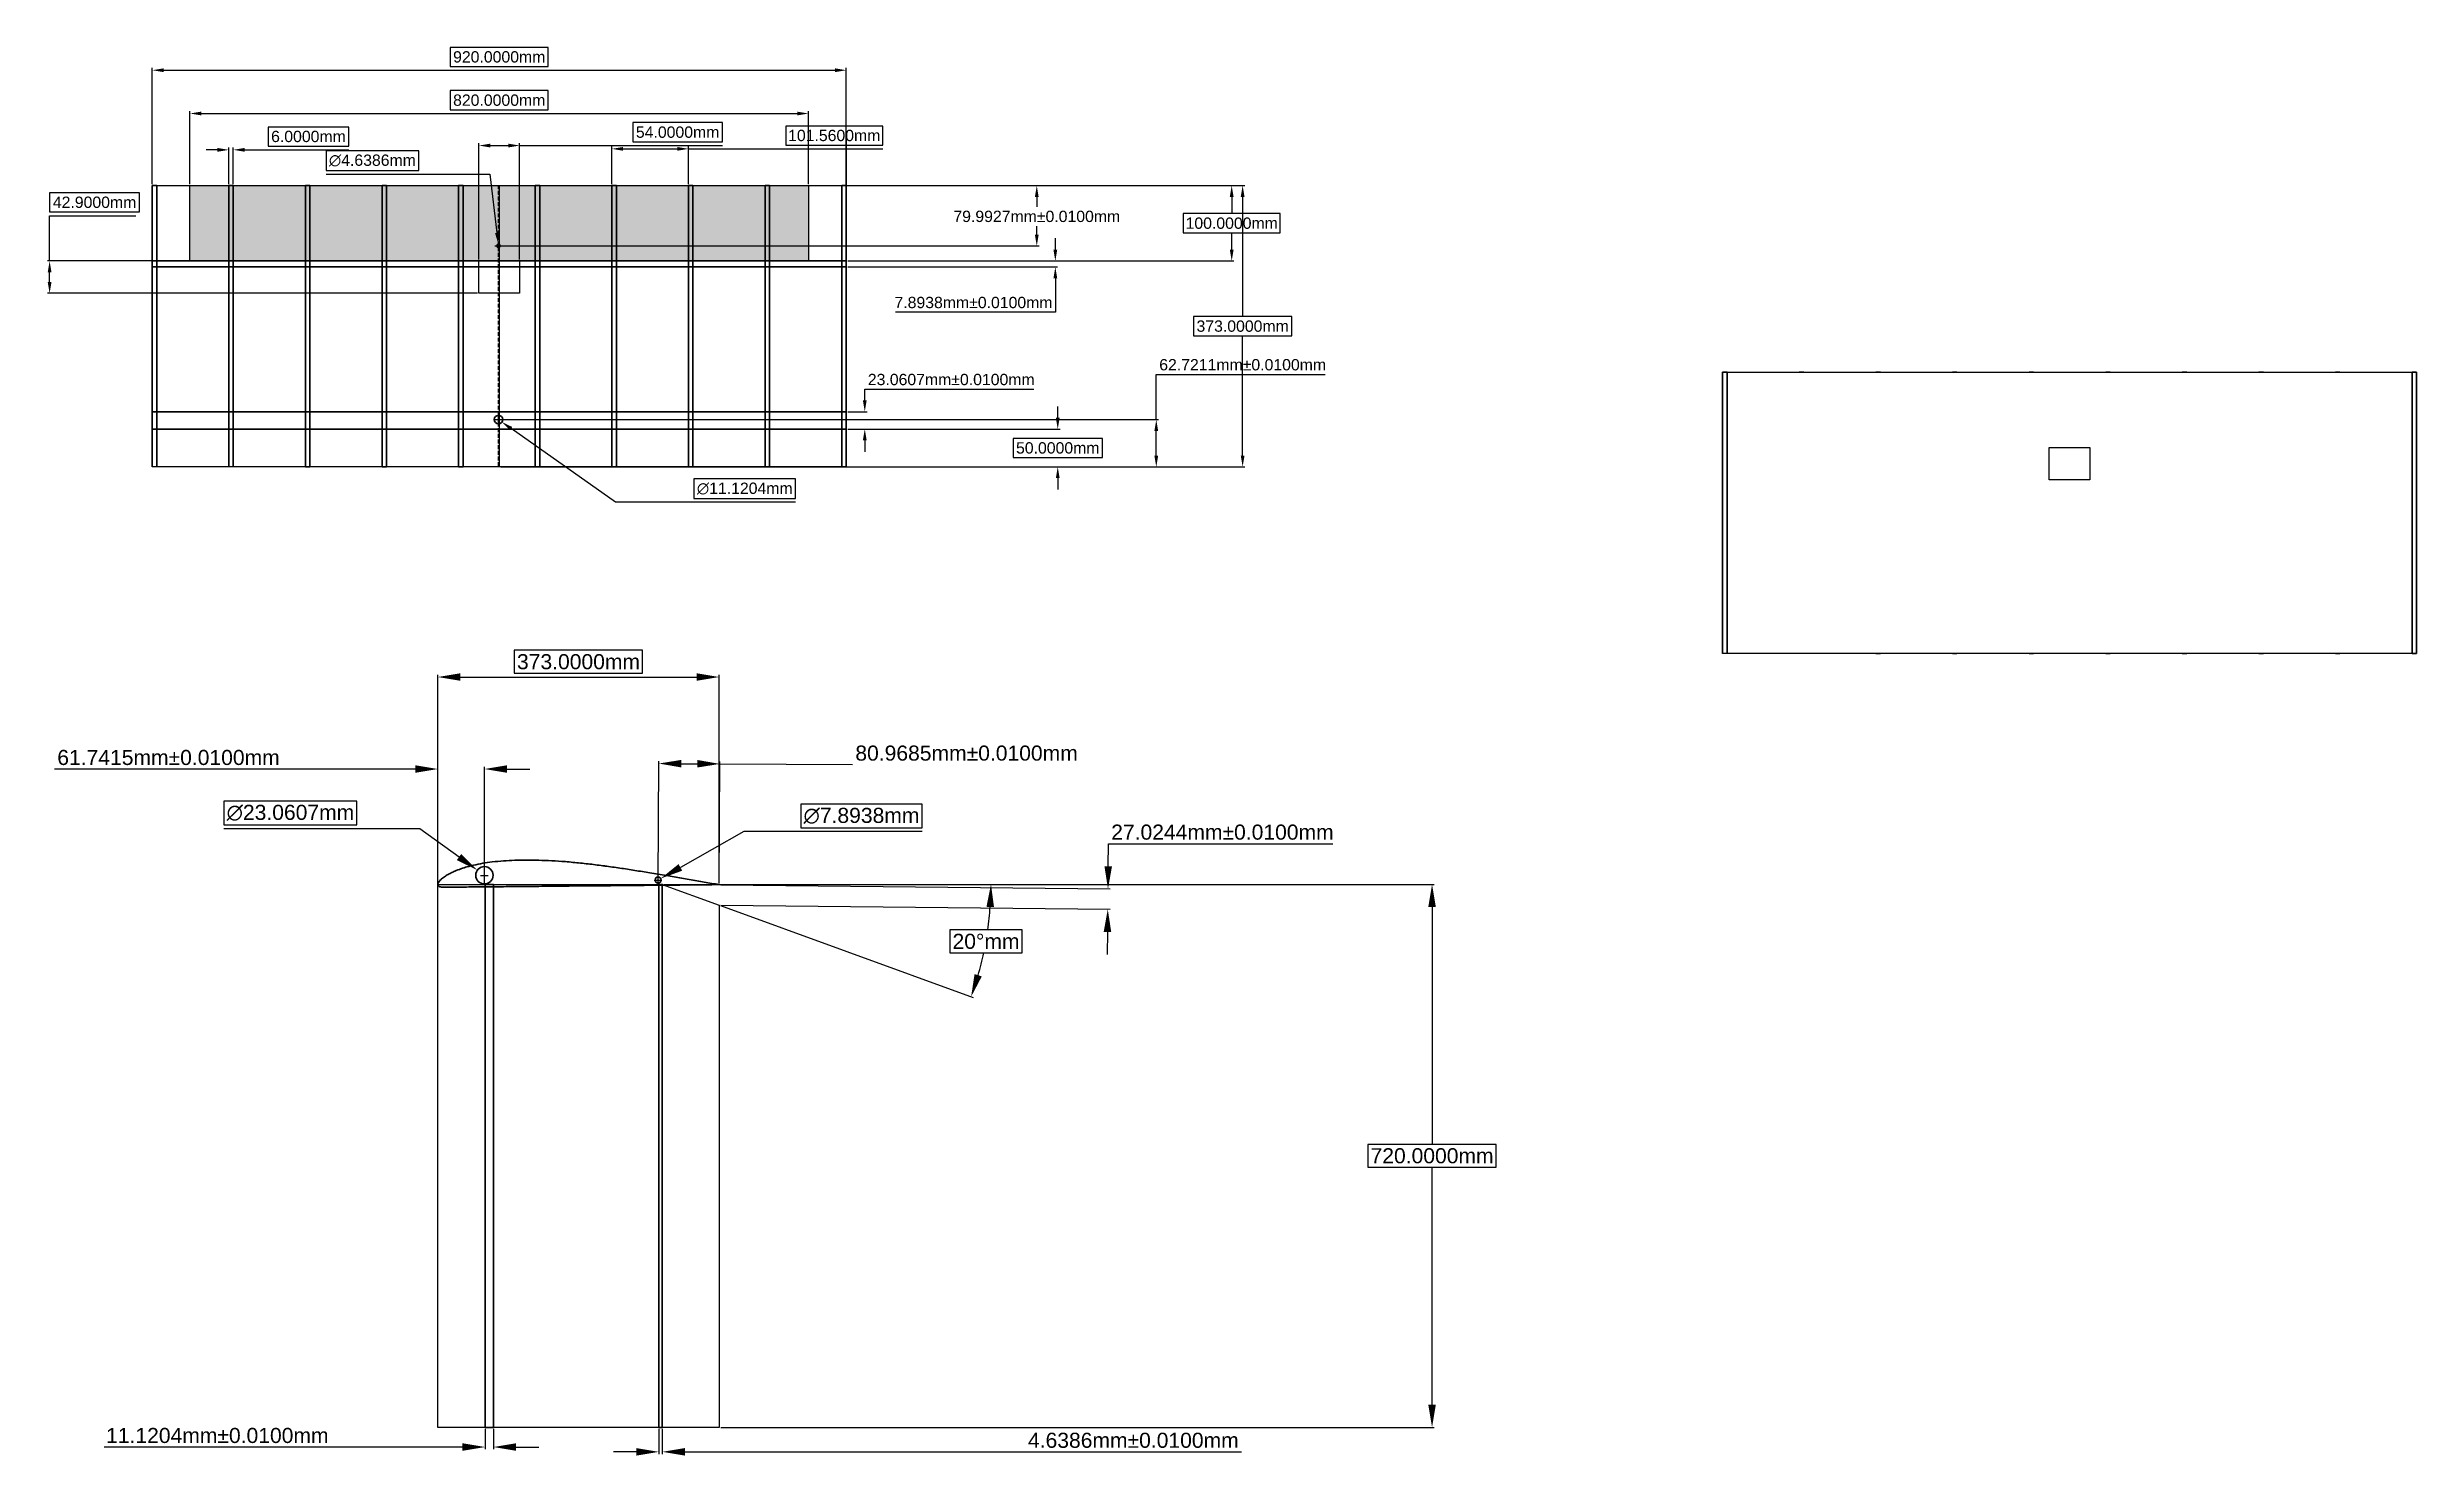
# Model space of a CAD drawing. Header units: millimetres. Extents: x 55 to 3196, y 46 to 1913.
import ezdxf

# ---------------------------------------------------------------- set-up
doc = ezdxf.new("R2010")
doc.units = ezdxf.units.MM
doc.header["$MEASUREMENT"] = 0
doc.linetypes.add('CENTER2', pattern=[1.125, 0.75, -0.125, 0.125, -0.125])
doc.linetypes.add('DASHED', pattern=[0.75, 0.5, -0.25])
for name, color, linetype in [('CENTER_MARK', 170, 'Continuous'), ('CENTERLINE', 90, 'Continuous'), ('ELERON', 140, 'Continuous'), ('NERVURA_STABILIZATOR1', 120, 'Continuous'), ('SERVOMOTOR', 210, 'Continuous'), ('STABILIZATOR_CONTUR', 230, 'Continuous'), ('STABILIZATOR_LINIE_DE_CURBURA', 204, 'DASHED')]:
    doc.layers.add(name, color=color, linetype=linetype)
for name, color, linetype, lineweight in [('COTE', 114, 'Continuous', 35), ('LONJEROANE', 50, 'Continuous', 35), ('NERVURI', 30, 'Continuous', 35)]:
    doc.layers.add(name, color=color, linetype=linetype, lineweight=lineweight)
doc.styles.get("Standard").update_dxf_attribs({"font": 'arial.ttf'})
doc.dimstyles.new('AERO_DIM', dxfattribs={"dimtxt": 40, "dimasz": 30, "dimexe": 3, "dimexo": 2, "dimgap": -5, "dimtad": 1, "dimtih": 1, "dimtoh": 1, "dimdec": 4, "dimzin": 0, "dimdsep": 46, "dimtxsty": 'Standard', "dimcen": 5, "dimadec": 0, "dimazin": 0, "dimtfac": 1, "dimtdec": 4, "dimtofl": 0, "dimtmove": 0, "dimatfit": 3, "dimfxl": 1, "dimtolj": 1, "dimtzin": 0, "dimarcsym": 0})
doc.dimstyles.new('AERO_DIM_TOL', dxfattribs={"dimtxt": 40, "dimasz": 30, "dimexe": 3, "dimexo": 2, "dimgap": 5, "dimtad": 1, "dimtih": 1, "dimtoh": 1, "dimdec": 4, "dimzin": 0, "dimdsep": 46, "dimtxsty": 'Standard', "dimcen": 5, "dimadec": 0, "dimazin": 0, "dimtol": 1, "dimtp": 0.01, "dimtm": 0.01, "dimtfac": 1, "dimtdec": 4, "dimtofl": 0, "dimtmove": 0, "dimatfit": 3, "dimfxl": 1, "dimtolj": 1, "dimtzin": 0, "dimarcsym": 0})

msp = doc.modelspace()

# ---------------------------------------------------------------- blocks, each defined once
blk = doc.blocks.new('STABILIZATOR_UAV_3D')
at = {"layer": 'NERVURI', "ltscale": 10}
for p, q in [((-1183.7, 719.3), (-1183.7, 346.3)), ((-1177.7, 346.3), (-1177.7, 719.3)), ((-269.7, 719.3), (-269.7, 346.3)), ((-263.7, 346.3), (-263.7, 719.3))]:
    blk.add_line(p, q, dxfattribs=at)
at = {"layer": 'NERVURI'}
for p, q in [((-1177.7, 719.3), (-1183.7, 719.3)), ((-1076.2, 719.3), (-1082.2, 719.3)), ((-974.6, 719.3), (-980.6, 719.3)), ((-873.1, 719.3), (-879.1, 719.3)), ((-771.5, 719.3), (-777.5, 719.3)), ((-669.9, 719.3), (-675.9, 719.3)), ((-568.4, 719.3), (-574.4, 719.3)), ((-466.8, 719.3), (-472.8, 719.3)), ((-365.3, 719.3), (-371.3, 719.3)), ((-263.7, 719.3), (-269.7, 719.3)), ((-980.6, 346.3), (-974.6, 346.3)), ((-879.1, 346.3), (-873.1, 346.3)), ((-777.5, 346.3), (-771.5, 346.3)), ((-675.9, 346.3), (-669.9, 346.3)), ((-574.4, 346.3), (-568.4, 346.3)), ((-472.8, 346.3), (-466.8, 346.3)), ((-371.3, 346.3), (-365.3, 346.3)), ((-269.7, 346.3), (-263.7, 346.3))]:
    blk.add_line(p, q, dxfattribs=at)
at = {"layer": 'SERVOMOTOR'}
for p, q in [((-750.7, 576.4), (-750.7, 619.3)), ((-750.7, 619.3), (-723.7, 619.3)), ((-723.7, 619.3), (-696.7, 619.3)), ((-696.7, 619.3), (-696.7, 576.4)), ((-696.7, 576.4), (-750.7, 576.4))]:
    blk.add_line(p, q, dxfattribs=at)
at = {"layer": 'STABILIZATOR_CONTUR'}
for p, q in [((-1183.7, 719.3), (-263.7, 719.3)), ((-1183.7, 346.3), (-1183.7, 719.3)), ((-263.7, 719.3), (-263.7, 346.3)), ((-263.7, 346.3), (-1183.7, 346.3))]:
    blk.add_line(p, q, dxfattribs=at)
blk = doc.blocks.new('*U7')
at = {"layer": 'CENTER_MARK', "color": 0, "linetype": 'CENTER2', "transparency": 16777216}
for p, q in [((-2.4393, 0), (-0.46386, 0)), ((0, 0.46386), (0, 2.4393)), ((0.46386, 0), (2.4393, 0)), ((0, -2.4393), (0, -0.46386))]:
    blk.add_line(p, q, dxfattribs=at)
at = {"layer": 'CENTER_MARK', "color": 0, "linetype": 'Continuous', "transparency": 16777216}
for p, q in [((-0.23193, 0), (0.23193, 0)), ((0, -0.23193), (0, 0.23193))]:
    blk.add_line(p, q, dxfattribs=at)
blk = doc.blocks.new('*U8')
at = {"layer": 'CENTERLINE', "color": 0, "linetype": 'CENTER2', "transparency": 16777216}
blk.add_line((0, 186.62), (0, -186.62), dxfattribs=at)
blk = doc.blocks.new('*D10')
at = {"layer": 'COTE', "color": 0, "lineweight": -2, "transparency": 16777216}
for p, q in [((1115.9, 1730.1), (1642.4, 1730.1)), ((1115.9, 1357.1), (1642.4, 1357.1))]:
    blk.add_line(p, q, dxfattribs=at)
at = {"layer": 'COTE', "color": 0, "lineweight": -3, "transparency": 16777216}
for p, q in [((1639.4, 1715.1), (1639.4, 1556.3)), ((1704.5, 1556.3), (1574.4, 1556.3)), ((1574.4, 1556.3), (1574.4, 1530.9)), ((1704.5, 1530.9), (1704.5, 1556.3)), ((1574.4, 1530.9), (1704.5, 1530.9)), ((1639.4, 1372.1), (1639.4, 1530.9))]:
    blk.add_line(p, q, dxfattribs=at)
at = {"layer": 'COTE', "color": 0, "transparency": 16777216}
for points in [[(1636.9, 1715.1), (1641.9, 1715.1), (1639.4, 1730.1)], [(1636.9, 1372.1), (1641.9, 1372.1), (1639.4, 1357.1)]]:
    blk.add_solid(points, dxfattribs=at)
at = {"layer": 'Defpoints', "color": 0, "transparency": 16777216}
for p in [(1113.9, 1730.1), (1639.4, 1730.1), (1113.9, 1357.1)]:
    blk.add_point(p, dxfattribs=at)
at = {"layer": 'COTE', "color": 0, "transparency": 16777216, "insert": (1639.4, 1543.6), "char_height": 15, "attachment_point": 5}
blk.add_mtext('\\A1;373.0000mm', dxfattribs=at)
blk = doc.blocks.new('*D24')
at = {"layer": 'COTE', "color": 0, "lineweight": -2, "transparency": 16777216}
for p, q in [((193.9, 1732.1), (193.9, 1886)), ((1113.9, 1732.1), (1113.9, 1886))]:
    blk.add_line(p, q, dxfattribs=at)
at = {"layer": 'COTE', "color": 0, "lineweight": -3, "transparency": 16777216}
for p, q in [((718.9, 1913.3), (588.8, 1913.3)), ((588.8, 1913.3), (588.8, 1888)), ((588.8, 1888), (718.9, 1888)), ((718.9, 1888), (718.9, 1913.3)), ((208.9, 1883), (1098.9, 1883))]:
    blk.add_line(p, q, dxfattribs=at)
at = {"layer": 'COTE', "color": 0, "transparency": 16777216}
for points in [[(208.9, 1885.5), (208.9, 1880.5), (193.9, 1883)], [(1098.9, 1885.5), (1098.9, 1880.5), (1113.9, 1883)]]:
    blk.add_solid(points, dxfattribs=at)
at = {"layer": 'Defpoints', "color": 0, "transparency": 16777216}
for p in [(1113.9, 1883), (193.9, 1730.1), (1113.9, 1730.1)]:
    blk.add_point(p, dxfattribs=at)
at = {"layer": 'COTE', "color": 0, "transparency": 16777216, "insert": (653.9, 1900.6), "char_height": 15, "attachment_point": 5}
blk.add_mtext('\\A1;920.0000mm', dxfattribs=at)
blk = doc.blocks.new('*D11')
at = {"layer": 'COTE', "color": 0, "lineweight": -3, "transparency": 16777216}
for p, q in [((718.9, 1855.9), (588.8, 1855.9)), ((588.8, 1855.9), (588.8, 1830.6)), ((718.9, 1830.6), (718.9, 1855.9)), ((258.9, 1825.6), (1048.9, 1825.6)), ((588.8, 1830.6), (718.9, 1830.6))]:
    blk.add_line(p, q, dxfattribs=at)
at = {"layer": 'COTE', "color": 0, "lineweight": -2, "transparency": 16777216}
for p, q in [((243.9, 1732.1), (243.9, 1828.6)), ((1063.9, 1732.1), (1063.9, 1828.6))]:
    blk.add_line(p, q, dxfattribs=at)
at = {"layer": 'COTE', "color": 0, "transparency": 16777216}
for points in [[(258.9, 1828.1), (258.9, 1823.1), (243.9, 1825.6)], [(1048.9, 1828.1), (1048.9, 1823.1), (1063.9, 1825.6)]]:
    blk.add_solid(points, dxfattribs=at)
at = {"layer": 'Defpoints', "color": 0, "transparency": 16777216}
for p in [(1063.9, 1825.6), (243.9, 1730.1), (1063.9, 1730.1)]:
    blk.add_point(p, dxfattribs=at)
at = {"layer": 'COTE', "color": 0, "transparency": 16777216, "insert": (653.9, 1843.2), "char_height": 15, "attachment_point": 5}
blk.add_mtext('\\A1;820.0000mm', dxfattribs=at)
blk = doc.blocks.new('*D12')
at = {"layer": 'COTE', "color": 0, "lineweight": -3, "transparency": 16777216}
for p, q in [((454.4, 1807.7), (347.6, 1807.7)), ((347.6, 1807.7), (347.6, 1782.4)), ((454.4, 1782.4), (454.4, 1807.7)), ((280.4, 1777.4), (265.4, 1777.4)), ((316.4, 1777.4), (454.4, 1777.4)), ((347.6, 1782.4), (454.4, 1782.4))]:
    blk.add_line(p, q, dxfattribs=at)
at = {"layer": 'COTE', "color": 0, "lineweight": -2, "transparency": 16777216}
for p, q in [((295.4, 1732.1), (295.4, 1780.4)), ((301.4, 1732.1), (301.4, 1780.4))]:
    blk.add_line(p, q, dxfattribs=at)
at = {"layer": 'COTE', "color": 0, "transparency": 16777216}
for points in [[(280.4, 1779.9), (280.4, 1774.9), (295.4, 1777.4)], [(316.4, 1779.9), (316.4, 1774.9), (301.4, 1777.4)]]:
    blk.add_solid(points, dxfattribs=at)
at = {"layer": 'Defpoints', "color": 0, "transparency": 16777216}
for p in [(301.4, 1777.4), (295.4, 1730.1), (301.4, 1730.1)]:
    blk.add_point(p, dxfattribs=at)
at = {"layer": 'COTE', "color": 0, "transparency": 16777216, "insert": (401, 1795.1), "char_height": 15, "attachment_point": 5}
blk.add_mtext('\\A1;6.0000mm', dxfattribs=at)
blk = doc.blocks.new('*D13')
at = {"layer": 'COTE', "color": 0, "lineweight": -3, "transparency": 16777216}
for p, q in [((1162.4, 1809), (1033.7, 1809)), ((1033.7, 1809), (1033.7, 1783.7)), ((1162.4, 1783.7), (1162.4, 1809)), ((818.2, 1778.7), (889.8, 1778.7)), ((904.8, 1778.7), (1162.4, 1778.7)), ((1033.7, 1783.7), (1162.4, 1783.7))]:
    blk.add_line(p, q, dxfattribs=at)
at = {"layer": 'COTE', "color": 0, "lineweight": -2, "transparency": 16777216}
for p, q in [((803.2, 1732.1), (803.2, 1781.7)), ((904.8, 1732.1), (904.8, 1781.7))]:
    blk.add_line(p, q, dxfattribs=at)
at = {"layer": 'COTE', "color": 0, "transparency": 16777216}
for points in [[(818.2, 1781.2), (818.2, 1776.2), (803.2, 1778.7)], [(889.8, 1781.2), (889.8, 1776.2), (904.8, 1778.7)]]:
    blk.add_solid(points, dxfattribs=at)
at = {"layer": 'Defpoints', "color": 0, "transparency": 16777216}
for p in [(904.8, 1778.7), (803.2, 1730.1), (904.8, 1730.1)]:
    blk.add_point(p, dxfattribs=at)
at = {"layer": 'COTE', "color": 0, "transparency": 16777216, "insert": (1098, 1796.4), "char_height": 15, "attachment_point": 5}
blk.add_mtext('\\A1;101.5600mm', dxfattribs=at)
blk = doc.blocks.new('*D14')
at = {"layer": 'COTE', "color": 0, "lineweight": -2, "transparency": 16777216}
for p, q in [((1115.9, 1730.1), (1627.9, 1730.1)), ((1624.9, 1715.1), (1624.9, 1692.8)), ((1689.2, 1692.8), (1560.5, 1692.8)), ((1560.5, 1692.8), (1560.5, 1667.5)), ((1560.5, 1667.5), (1689.2, 1667.5)), ((1624.9, 1645.1), (1624.9, 1667.5)), ((1689.2, 1667.5), (1689.2, 1692.8)), ((1115.9, 1630.1), (1627.9, 1630.1))]:
    blk.add_line(p, q, dxfattribs=at)
at = {"layer": 'COTE', "color": 0, "transparency": 16777216}
for points in [[(1622.4, 1715.1), (1627.4, 1715.1), (1624.9, 1730.1)], [(1622.4, 1645.1), (1627.4, 1645.1), (1624.9, 1630.1)]]:
    blk.add_solid(points, dxfattribs=at)
at = {"layer": 'Defpoints', "color": 0, "transparency": 16777216}
for p in [(1113.9, 1730.1), (1113.9, 1630.1), (1624.9, 1630.1)]:
    blk.add_point(p, dxfattribs=at)
at = {"layer": 'COTE', "color": 0, "transparency": 16777216, "insert": (1624.9, 1680.1), "char_height": 15, "attachment_point": 5}
blk.add_mtext('\\A1;100.0000mm', dxfattribs=at)
blk = doc.blocks.new('*D15')
at = {"layer": 'COTE', "color": 0, "lineweight": -2, "transparency": 16777216}
for p, q in [((1394.3, 1422.1), (1394.3, 1437.1)), ((1115.9, 1407.1), (1397.3, 1407.1)), ((1453.5, 1394.8), (1335.1, 1394.8)), ((1335.1, 1394.8), (1335.1, 1369.5)), ((1453.5, 1369.5), (1453.5, 1394.8)), ((1115.9, 1357.1), (1397.3, 1357.1)), ((1335.1, 1369.5), (1453.5, 1369.5)), ((1394.3, 1342.1), (1394.3, 1327.1))]:
    blk.add_line(p, q, dxfattribs=at)
at = {"layer": 'COTE', "color": 0, "transparency": 16777216}
for points in [[(1391.8, 1422.1), (1396.8, 1422.1), (1394.3, 1407.1)], [(1391.8, 1342.1), (1396.8, 1342.1), (1394.3, 1357.1)]]:
    blk.add_solid(points, dxfattribs=at)
at = {"layer": 'Defpoints', "color": 0, "transparency": 16777216}
for p in [(1113.9, 1407.1), (1394.3, 1407.1), (1113.9, 1357.1)]:
    blk.add_point(p, dxfattribs=at)
at = {"layer": 'COTE', "color": 0, "transparency": 16777216, "insert": (1394.3, 1382.1), "char_height": 15, "attachment_point": 5}
blk.add_mtext('\\A1;50.0000mm', dxfattribs=at)
blk = doc.blocks.new('*D16')
at = {"layer": 'COTE', "color": 0, "lineweight": -2, "transparency": 16777216}
for p, q in [((1391.1, 1645.1), (1391.1, 1660.1)), ((1115.9, 1630.1), (1394.1, 1630.1)), ((1115.9, 1622.2), (1394.1, 1622.2)), ((1391.1, 1607.2), (1391.1, 1562.2)), ((1391.1, 1562.2), (1179, 1562.2))]:
    blk.add_line(p, q, dxfattribs=at)
at = {"layer": 'COTE', "color": 0, "transparency": 16777216}
for points in [[(1388.6, 1645.1), (1393.6, 1645.1), (1391.1, 1630.1)], [(1388.6, 1607.2), (1393.6, 1607.2), (1391.1, 1622.2)]]:
    blk.add_solid(points, dxfattribs=at)
at = {"layer": 'Defpoints', "color": 0, "transparency": 16777216}
for p in [(1113.9, 1630.1), (1113.9, 1622.2), (1391.1, 1630.1)]:
    blk.add_point(p, dxfattribs=at)
at = {"layer": 'COTE', "color": 0, "transparency": 16777216, "insert": (1282.6, 1574.9), "char_height": 15, "attachment_point": 5}
blk.add_mtext('\\A1;7.8938mm±0.0100mm', dxfattribs=at)
blk = doc.blocks.new('*D17')
at = {"layer": 'COTE', "color": 0, "lineweight": -2, "transparency": 16777216}
for p, q in [((1138.5, 1445.2), (1138.5, 1460.2)), ((1138.5, 1460.2), (1362.7, 1460.2)), ((1115.9, 1430.2), (1141.5, 1430.2)), ((1115.9, 1407.1), (1141.5, 1407.1)), ((1138.5, 1392.1), (1138.5, 1377.1))]:
    blk.add_line(p, q, dxfattribs=at)
at = {"layer": 'COTE', "color": 0, "transparency": 16777216}
for points in [[(1136, 1445.2), (1141, 1445.2), (1138.5, 1430.2)], [(1136, 1392.1), (1141, 1392.1), (1138.5, 1407.1)]]:
    blk.add_solid(points, dxfattribs=at)
at = {"layer": 'Defpoints', "color": 0, "transparency": 16777216}
for p in [(1113.9, 1430.2), (1138.5, 1430.2), (1113.9, 1407.1)]:
    blk.add_point(p, dxfattribs=at)
at = {"layer": 'COTE', "color": 0, "transparency": 16777216, "insert": (1253.1, 1472.8), "char_height": 15, "attachment_point": 5}
blk.add_mtext('\\A1;23.0607mm±0.0100mm', dxfattribs=at)
blk = doc.blocks.new('*U9')
at = {"layer": 'CENTER_MARK', "color": 0, "linetype": 'CENTER2', "transparency": 16777216}
for p, q in [((-5.6802, 0), (-1.11204, 0)), ((0, 1.11204), (0, 5.6802)), ((1.11204, 0), (5.6802, 0)), ((0, -5.6802), (0, -1.11204))]:
    blk.add_line(p, q, dxfattribs=at)
at = {"layer": 'CENTER_MARK', "color": 0, "linetype": 'Continuous', "transparency": 16777216}
for p, q in [((-0.55602, 0), (0.55602, 0)), ((0, -0.55602), (0, 0.55602))]:
    blk.add_line(p, q, dxfattribs=at)
blk = doc.blocks.new('*D18')
at = {"layer": 'COTE', "color": 0, "lineweight": -2, "transparency": 16777216}
for p, q in [((647.9, 1419.7), (657.9, 1419.7)), ((652.9, 1414.7), (652.9, 1424.7)), ((808.1, 1310.1), (669.7, 1407.9)), ((1046.8, 1341.3), (912, 1341.3)), ((912, 1341.3), (912, 1315.1)), ((1046.8, 1315.1), (1046.8, 1341.3)), ((1046.8, 1310.1), (808.1, 1310.1)), ((912, 1315.1), (1046.8, 1315.1))]:
    blk.add_line(p, q, dxfattribs=at)
at = {"layer": 'COTE', "color": 0, "transparency": 16777216}
blk.add_solid([(671.2, 1409.9), (668.3, 1405.8), (657.5, 1416.5)], dxfattribs=at)
at = {"layer": 'Defpoints', "color": 0, "transparency": 16777216}
for p in [(648.4, 1422.9), (657.5, 1416.5)]:
    blk.add_point(p, dxfattribs=at)
at = {"layer": 'COTE', "color": 0, "transparency": 16777216, "insert": (979.4, 1328.2), "char_height": 15, "attachment_point": 5}
blk.add_mtext('\\A1;∅11.1204mm', dxfattribs=at)
blk = doc.blocks.new('*D19')
at = {"layer": 'COTE', "color": 0, "lineweight": -2, "transparency": 16777216}
for p, q in [((547.4, 1776.3), (424.3, 1776.3)), ((424.3, 1776.3), (424.3, 1750.1)), ((547.4, 1750.1), (547.4, 1776.3)), ((424.3, 1750.1), (547.4, 1750.1)), ((424.3, 1745.1), (641.6, 1745.1)), ((641.6, 1745.1), (650.9, 1667.3)), ((647.9, 1650.1), (657.9, 1650.1)), ((652.9, 1645.1), (652.9, 1655.1))]:
    blk.add_line(p, q, dxfattribs=at)
at = {"layer": 'COTE', "color": 0, "transparency": 16777216}
blk.add_solid([(653.4, 1667.6), (648.4, 1667), (652.7, 1652.4)], dxfattribs=at)
at = {"layer": 'Defpoints', "color": 0, "transparency": 16777216}
for p in [(652.7, 1652.4), (653.2, 1647.8)]:
    blk.add_point(p, dxfattribs=at)
at = {"layer": 'COTE', "color": 0, "transparency": 16777216, "insert": (485.8, 1763.2), "char_height": 15, "attachment_point": 5}
blk.add_mtext('\\A1;∅4.6386mm', dxfattribs=at)
blk = doc.blocks.new('*D20')
at = {"layer": 'COTE', "color": 0, "lineweight": -2, "transparency": 16777216}
for p, q in [((1524.9, 1419.7), (1524.9, 1479.7)), ((1524.9, 1479.7), (1748.9, 1479.7)), ((655.9, 1419.7), (1527.9, 1419.7)), ((1524.9, 1372), (1524.9, 1404.7)), ((655.9, 1357), (1527.9, 1357))]:
    blk.add_line(p, q, dxfattribs=at)
at = {"layer": 'COTE', "color": 0, "transparency": 16777216}
for points in [[(1522.4, 1404.7), (1527.4, 1404.7), (1524.9, 1419.7)], [(1522.4, 1372), (1527.4, 1372), (1524.9, 1357)]]:
    blk.add_solid(points, dxfattribs=at)
at = {"layer": 'Defpoints', "color": 0, "transparency": 16777216}
for p in [(653.9, 1419.7), (1524.9, 1419.7), (653.9, 1357)]:
    blk.add_point(p, dxfattribs=at)
at = {"layer": 'COTE', "color": 0, "transparency": 16777216, "insert": (1639.4, 1492.4), "char_height": 15, "attachment_point": 5}
blk.add_mtext('\\A1;62.7211mm±0.0100mm', dxfattribs=at)
blk = doc.blocks.new('*D21')
at = {"layer": 'COTE', "color": 0, "lineweight": -2, "transparency": 16777216}
for p, q in [((655.9, 1730.1), (1369.5, 1730.1)), ((1366.5, 1715.1), (1366.5, 1701.8)), ((1366.5, 1665.1), (1366.5, 1676.4)), ((655.9, 1650.1), (1369.5, 1650.1))]:
    blk.add_line(p, q, dxfattribs=at)
at = {"layer": 'COTE', "color": 0, "transparency": 16777216}
for points in [[(1364, 1715.1), (1369, 1715.1), (1366.5, 1730.1)], [(1364, 1665.1), (1369, 1665.1), (1366.5, 1650.1)]]:
    blk.add_solid(points, dxfattribs=at)
at = {"layer": 'Defpoints', "color": 0, "transparency": 16777216}
for p in [(653.9, 1730.1), (1366.5, 1730.1), (653.9, 1650.1)]:
    blk.add_point(p, dxfattribs=at)
at = {"layer": 'COTE', "color": 0, "transparency": 16777216, "insert": (1366.5, 1689.1), "char_height": 15, "attachment_point": 5}
blk.add_mtext('\\A1;79.9927mm±0.0100mm', dxfattribs=at)
blk = doc.blocks.new('*D22')
at = {"layer": 'COTE', "color": 0, "lineweight": -2, "transparency": 16777216}
for p, q in [((949.7, 1813.5), (831.2, 1813.5)), ((831.2, 1813.5), (831.2, 1788.1)), ((949.7, 1788.1), (949.7, 1813.5)), ((626.9, 1632.1), (626.9, 1786.1)), ((641.9, 1783.1), (665.9, 1783.1)), ((680.9, 1632.1), (680.9, 1786.1)), ((680.9, 1783.1), (949.7, 1783.1)), ((831.2, 1788.1), (949.7, 1788.1))]:
    blk.add_line(p, q, dxfattribs=at)
at = {"layer": 'COTE', "color": 0, "transparency": 16777216}
for points in [[(641.9, 1785.6), (641.9, 1780.6), (626.9, 1783.1)], [(665.9, 1785.6), (665.9, 1780.6), (680.9, 1783.1)]]:
    blk.add_solid(points, dxfattribs=at)
at = {"layer": 'Defpoints', "color": 0, "transparency": 16777216}
for p in [(680.9, 1783.1), (626.9, 1630.1), (680.9, 1630.1)]:
    blk.add_point(p, dxfattribs=at)
at = {"layer": 'COTE', "color": 0, "transparency": 16777216, "insert": (890.4, 1800.8), "char_height": 15, "attachment_point": 5}
blk.add_mtext('\\A1;54.0000mm', dxfattribs=at)
blk = doc.blocks.new('*D23')
at = {"layer": 'COTE', "color": 0, "lineweight": -2, "transparency": 16777216}
for p, q in [((177, 1720.4), (57.9, 1720.4)), ((57.9, 1720.4), (57.9, 1695.1)), ((177, 1695.1), (177, 1720.4)), ((57.9, 1695.1), (177, 1695.1)), ((57.9, 1630.1), (57.9, 1690.1)), ((57.9, 1690.1), (172, 1690.1)), ((624.9, 1630.1), (54.9, 1630.1)), ((57.9, 1602.2), (57.9, 1615.1)), ((624.9, 1587.2), (54.9, 1587.2))]:
    blk.add_line(p, q, dxfattribs=at)
at = {"layer": 'COTE', "color": 0, "transparency": 16777216}
for points in [[(55.4, 1615.1), (60.4, 1615.1), (57.9, 1630.1)], [(55.4, 1602.2), (60.4, 1602.2), (57.9, 1587.2)]]:
    blk.add_solid(points, dxfattribs=at)
at = {"layer": 'Defpoints', "color": 0, "transparency": 16777216}
for p in [(57.9, 1630.1), (626.9, 1630.1), (626.9, 1587.2)]:
    blk.add_point(p, dxfattribs=at)
at = {"layer": 'COTE', "color": 0, "transparency": 16777216, "insert": (117.5, 1707.8), "char_height": 15, "attachment_point": 5}
blk.add_mtext('\\A1;42.9000mm', dxfattribs=at)
blk = doc.blocks.new('STABILIZATOR_TOP')
at = {"layer": 'ELERON'}
h = blk.add_hatch(color=256, dxfattribs=at)
h.dxf.hatch_style = 1
h.paths.add_polyline_path([(870, 273), (870, 373), (50, 373), (50, 273)])
blk.add_lwpolyline([(50, 373), (870, 373), (870, 273), (50, 273)], close=True, dxfattribs=at)
at = {"layer": 'LONJEROANE', "ltscale": 10}
for points in [[(0, 265.1062), (920, 265.1062), (920, 273), (0, 273)], [(0, 73.0607), (920, 73.0607), (920, 50), (0, 50)]]:
    blk.add_lwpolyline(points, close=True, dxfattribs=at)
at = {"layer": 'LONJEROANE'}
for centre, radius in [((459.0913, 293.0073), 2.3193), ((459.0913, 62.6011), 5.5602)]:
    blk.add_circle(centre, radius, dxfattribs=at)
at = {"layer": 'NERVURI', "ltscale": 10}
for p, q in [((0, 373), (0, 0)), ((6, 0), (6, 373)), ((101.56, 373), (101.56, 0)), ((107.56, 0), (107.56, 373)), ((203.12, 373), (203.12, 0)), ((209.12, 0), (209.12, 373)), ((304.68, 373), (304.68, 0)), ((310.68, 0), (310.68, 373)), ((406.24, 373), (406.24, 0)), ((412.24, 0), (412.24, 373)), ((507.8, 373), (507.8, 0)), ((513.8, 0), (513.8, 373)), ((609.36, 373), (609.36, 0)), ((615.36, 0), (615.36, 373)), ((710.92, 373), (710.92, 0)), ((716.92, 0), (716.92, 373)), ((812.48, 373), (812.48, 0)), ((818.48, 0), (818.48, 373)), ((914.04, 373), (914.04, 0)), ((920.04, 0), (920.04, 373))]:
    blk.add_line(p, q, dxfattribs=at)
at = {"layer": 'NERVURI'}
for p, q in [((6, 373), (0, 373)), ((107.56, 373), (101.56, 373)), ((209.12, 373), (203.12, 373)), ((310.68, 373), (304.68, 373)), ((412.24, 373), (406.24, 373)), ((513.8, 373), (507.8, 373)), ((615.36, 373), (609.36, 373)), ((716.92, 373), (710.92, 373)), ((818.48, 373), (812.48, 373)), ((920.04, 373), (914.04, 373)), ((203.12, 0), (209.12, 0)), ((304.68, 0), (310.68, 0)), ((406.24, 0), (412.24, 0)), ((507.8, 0), (513.8, 0)), ((609.36, 0), (615.36, 0)), ((710.92, 0), (716.92, 0)), ((812.48, 0), (818.48, 0)), ((914.04, 0), (920.04, 0))]:
    blk.add_line(p, q, dxfattribs=at)
at = {"layer": 'SERVOMOTOR'}
for p, q in [((433, 230.1), (433, 273)), ((433, 273), (460.02, 273)), ((460, 273), (487, 273)), ((487, 273), (487, 230.1)), ((487, 230.1), (433, 230.1))]:
    blk.add_line(p, q, dxfattribs=at)
at = {"layer": 'STABILIZATOR_CONTUR'}
for p, q in [((0, 373), (920, 373)), ((0, 0), (0, 373)), ((920, 373), (920, 0)), ((920, 0), (0, 0))]:
    blk.add_line(p, q, dxfattribs=at)
blk = doc.blocks.new('*D25')
at = {"layer": 'COTE', "color": 0, "lineweight": -2, "transparency": 16777216}
for p, q in [((947.5, 803.5), (1893.5, 803.5)), ((1890.5, 773.5), (1890.5, 458.7)), ((1975.5, 458.7), (1805.5, 458.7)), ((1805.5, 458.7), (1805.5, 428.3)), ((1975.5, 428.3), (1975.5, 458.7)), ((1805.5, 428.3), (1975.5, 428.3)), ((1890.5, 113.5), (1890.5, 428.3)), ((947.5, 83.5), (1893.5, 83.5))]:
    blk.add_line(p, q, dxfattribs=at)
at = {"layer": 'COTE', "color": 0, "transparency": 16777216}
for points in [[(1885.5, 773.5), (1895.5, 773.5), (1890.5, 803.5)], [(1885.5, 113.5), (1895.5, 113.5), (1890.5, 83.5)]]:
    blk.add_solid(points, dxfattribs=at)
at = {"layer": 'Defpoints', "color": 0, "transparency": 16777216}
for p in [(945.5, 803.5), (945.5, 83.5), (1890.5, 83.5)]:
    blk.add_point(p, dxfattribs=at)
at = {"layer": 'COTE', "color": 0, "transparency": 16777216, "insert": (1890.5, 443.5), "char_height": 20, "attachment_point": 5}
blk.add_mtext('\\A1;720.0000mm', dxfattribs=at)
blk = doc.blocks.new('*D26')
at = {"layer": 'COTE', "color": 0, "lineweight": -2, "transparency": 16777216}
for p, q in [((844, 1113.8), (673.9, 1113.8)), ((673.9, 1113.8), (673.9, 1083.4)), ((844, 1083.4), (844, 1113.8)), ((572.5, 805.5), (572.5, 1081.4)), ((602.5, 1078.4), (915.5, 1078.4)), ((673.9, 1083.4), (844, 1083.4)), ((945.5, 805.5), (945.5, 1081.4))]:
    blk.add_line(p, q, dxfattribs=at)
at = {"layer": 'COTE', "color": 0, "transparency": 16777216}
for points in [[(602.5, 1083.4), (602.5, 1073.4), (572.5, 1078.4)], [(915.5, 1083.4), (915.5, 1073.4), (945.5, 1078.4)]]:
    blk.add_solid(points, dxfattribs=at)
at = {"layer": 'Defpoints', "color": 0, "transparency": 16777216}
for p in [(945.5, 1078.4), (572.5, 803.5), (945.5, 803.5)]:
    blk.add_point(p, dxfattribs=at)
at = {"layer": 'COTE', "color": 0, "transparency": 16777216, "insert": (759, 1098.6), "char_height": 20, "attachment_point": 5}
blk.add_mtext('\\A1;373.0000mm', dxfattribs=at)
blk = doc.blocks.new('*D27')
at = {"layer": 'COTE', "color": 0, "lineweight": -2, "transparency": 16777216}
for p, q in [((542.6, 956.4), (64.5, 956.4)), ((572.6, 805.5), (572.6, 959.4)), ((634.3, 805.5), (634.3, 959.4)), ((664.3, 956.4), (694.3, 956.4))]:
    blk.add_line(p, q, dxfattribs=at)
at = {"layer": 'COTE', "color": 0, "transparency": 16777216}
for points in [[(542.6, 961.4), (542.6, 951.4), (572.6, 956.4)], [(664.3, 961.4), (664.3, 951.4), (634.3, 956.4)]]:
    blk.add_solid(points, dxfattribs=at)
at = {"layer": 'Defpoints', "color": 0, "transparency": 16777216}
for p in [(634.3, 956.4), (572.6, 803.5), (634.3, 803.5)]:
    blk.add_point(p, dxfattribs=at)
at = {"layer": 'COTE', "color": 0, "transparency": 16777216, "insert": (215.5, 971.6), "char_height": 20, "attachment_point": 5}
blk.add_mtext('\\A1;61.7415mm±0.0100mm', dxfattribs=at)
blk = doc.blocks.new('*D28')
at = {"layer": 'COTE', "color": 0, "lineweight": -2, "transparency": 16777216}
for p, q in [((864.5, 805.5), (865.5, 966.7)), ((895.4, 963.5), (916.4, 963.4)), ((945.5, 805), (946.4, 966.2)), ((946.4, 963.2), (1122.4, 962.2))]:
    blk.add_line(p, q, dxfattribs=at)
at = {"layer": 'COTE', "color": 0, "transparency": 16777216}
for points in [[(895.5, 968.5), (895.4, 958.5), (865.4, 963.7)], [(916.4, 968.4), (916.4, 958.4), (946.4, 963.2)]]:
    blk.add_solid(points, dxfattribs=at)
at = {"layer": 'Defpoints', "color": 0, "transparency": 16777216}
for p in [(865.4, 963.7), (864.5, 803.5), (945.5, 803)]:
    blk.add_point(p, dxfattribs=at)
at = {"layer": 'COTE', "color": 0, "transparency": 16777216, "insert": (1273.4, 977.4), "char_height": 20, "attachment_point": 5}
blk.add_mtext('\\A1;80.9685mm±0.0100mm', dxfattribs=at)
blk = doc.blocks.new('*D29')
at = {"layer": 'COTE', "color": 0, "lineweight": -2, "transparency": 16777216}
for p, q in [((465.3, 914), (288.9, 914)), ((288.9, 914), (288.9, 882.5)), ((465.3, 882.5), (465.3, 914)), ((288.9, 882.5), (465.3, 882.5)), ((288.9, 877.5), (548.5, 877.5)), ((548.5, 877.5), (600.6, 839.8)), ((634.3, 810.4), (634.3, 820.4)), ((629.3, 815.4), (639.3, 815.4))]:
    blk.add_line(p, q, dxfattribs=at)
at = {"layer": 'COTE', "color": 0, "transparency": 16777216}
blk.add_solid([(603.6, 843.8), (597.7, 835.7), (625, 822.2)], dxfattribs=at)
at = {"layer": 'Defpoints', "color": 0, "transparency": 16777216}
for p in [(625, 822.2), (643.6, 808.7)]:
    blk.add_point(p, dxfattribs=at)
at = {"layer": 'COTE', "color": 0, "transparency": 16777216, "insert": (377.1, 898.3), "char_height": 20, "attachment_point": 5}
blk.add_mtext('\\A1;∅23.0607mm', dxfattribs=at)
blk = doc.blocks.new('*D30')
at = {"layer": 'COTE', "color": 0, "lineweight": -2, "transparency": 16777216}
for p, q in [((1214.5, 910), (1053.7, 910)), ((1053.7, 910), (1053.7, 878.5)), ((1214.5, 878.5), (1214.5, 910)), ((978.3, 873.5), (894.1, 825.9)), ((1214.5, 873.5), (978.3, 873.5)), ((1053.7, 878.5), (1214.5, 878.5)), ((859.5, 809.2), (869.5, 809.2)), ((864.5, 804.2), (864.5, 814.2))]:
    blk.add_line(p, q, dxfattribs=at)
at = {"layer": 'COTE', "color": 0, "transparency": 16777216}
blk.add_solid([(891.6, 830.3), (896.5, 821.6), (868, 811.2)], dxfattribs=at)
at = {"layer": 'Defpoints', "color": 0, "transparency": 16777216}
for p in [(861.1, 807.3), (868, 811.2)]:
    blk.add_point(p, dxfattribs=at)
at = {"layer": 'COTE', "color": 0, "transparency": 16777216, "insert": (1134.1, 894.3), "char_height": 20, "attachment_point": 5}
blk.add_mtext('\\A1;∅7.8938mm', dxfattribs=at)
blk = doc.blocks.new('*D31')
at = {"layer": 'COTE', "color": 0, "lineweight": -2, "transparency": 16777216}
for p, q in [((635.2, 81.5), (635.2, 54.4)), ((646.3, 81.5), (646.3, 54.4)), ((605.2, 57.4), (130.2, 57.4)), ((676.3, 57.4), (706.3, 57.4))]:
    blk.add_line(p, q, dxfattribs=at)
at = {"layer": 'COTE', "color": 0, "transparency": 16777216}
for points in [[(605.2, 62.4), (605.2, 52.4), (635.2, 57.4)], [(676.3, 62.4), (676.3, 52.4), (646.3, 57.4)]]:
    blk.add_solid(points, dxfattribs=at)
at = {"layer": 'Defpoints', "color": 0, "transparency": 16777216}
for p in [(635.2, 83.5), (646.3, 83.5), (635.2, 57.4)]:
    blk.add_point(p, dxfattribs=at)
at = {"layer": 'COTE', "color": 0, "transparency": 16777216, "insert": (280.2, 72.6), "char_height": 20, "attachment_point": 5}
blk.add_mtext('\\A1;11.1204mm±0.0100mm', dxfattribs=at)
blk = doc.blocks.new('*D32')
at = {"layer": 'COTE', "color": 0, "lineweight": -2, "transparency": 16777216}
for p, q in [((865.5, 81.5), (865.5, 48)), ((870.1, 81.5), (870.1, 48)), ((835.5, 51), (805.5, 51)), ((900.1, 51), (1638.1, 51))]:
    blk.add_line(p, q, dxfattribs=at)
at = {"layer": 'COTE', "color": 0, "transparency": 16777216}
for points in [[(835.5, 56), (835.5, 46), (865.5, 51)], [(900.1, 56), (900.1, 46), (870.1, 51)]]:
    blk.add_solid(points, dxfattribs=at)
at = {"layer": 'Defpoints', "color": 0, "transparency": 16777216}
for p in [(865.5, 83.5), (870.1, 83.5), (870.1, 51)]:
    blk.add_point(p, dxfattribs=at)
at = {"layer": 'COTE', "color": 0, "transparency": 16777216, "insert": (1494.5, 66.2), "char_height": 20, "attachment_point": 5}
blk.add_mtext('\\A1;4.6386mm±0.0100mm', dxfattribs=at)
blk = doc.blocks.new('*D33')
at = {"layer": 'COTE', "color": 0, "lineweight": -2, "transparency": 16777216}
for p, q in [((1461.2, 827.4), (1461.5, 857.4)), ((1461.5, 857.4), (1758.8, 857.4)), ((947.8, 803), (1463.9, 797.4)), ((947.5, 776), (1463.6, 770.4)), ((1460.2, 740.4), (1459.9, 710.4))]:
    blk.add_line(p, q, dxfattribs=at)
at = {"layer": 'COTE', "color": 0, "transparency": 16777216}
for points in [[(1456.2, 827.5), (1466.2, 827.4), (1460.9, 797.4)], [(1455.2, 740.5), (1465.2, 740.3), (1460.6, 770.4)]]:
    blk.add_solid(points, dxfattribs=at)
at = {"layer": 'Defpoints', "color": 0, "transparency": 16777216}
for p in [(945.8, 803.1), (1460.9, 797.4), (945.5, 776)]:
    blk.add_point(p, dxfattribs=at)
at = {"layer": 'COTE', "color": 0, "transparency": 16777216, "insert": (1612.6, 872.6), "char_height": 20, "attachment_point": 5}
blk.add_mtext('\\A1;27.0244mm±0.0100mm', dxfattribs=at)
blk = doc.blocks.new('*D34')
at = {"layer": 'COTE', "color": 0, "lineweight": -2, "transparency": 16777216}
for p, q in [((872.1, 803.5), (1308.8, 803.5)), ((947.4, 775.4), (1282.3, 653.4)), ((1347.3, 743), (1251.1, 743)), ((1251.1, 743), (1251.1, 712.6)), ((1347.3, 712.6), (1347.3, 743)), ((1251.1, 712.6), (1347.3, 712.6))]:
    blk.add_line(p, q, dxfattribs=at)
for start, end in [(352.0255, 356.0537), (343.9463, 347.9618)]:
    blk.add_arc((870.1, 803.5), 435.7, start, end, dxfattribs=at)
at = {"layer": 'COTE', "color": 0, "transparency": 16777216}
for points in [[(1299.8, 773.7), (1309.8, 773.3), (1305.8, 803.5)], [(1293.6, 681.4), (1284, 684.5), (1279.5, 654.5)]]:
    blk.add_solid(points, dxfattribs=at)
at = {"layer": 'Defpoints', "color": 0, "transparency": 16777216}
for p in [(572.5, 803.5), (870.1, 803.5), (870.1, 803.5), (945.5, 776), (1294, 703)]:
    blk.add_point(p, dxfattribs=at)
at = {"layer": 'COTE', "color": 0, "transparency": 16777216, "insert": (1299.2, 727.8), "char_height": 20, "attachment_point": 5}
blk.add_mtext('\\A1;20°mm', dxfattribs=at)
blk = doc.blocks.new('STABILIZATOR_LEFT')
at = {"layer": 'LONJEROANE', "ltscale": 10}
for points in [[(62.7, 0), (73.8, 0), (73.8, 720), (62.7, 720)], [(293, 0), (297.6, 0), (297.6, 720), (293, 720)]]:
    blk.add_lwpolyline(points, close=True, dxfattribs=at)
at = {"layer": 'LONJEROANE'}
for centre, radius in [((61.8, 732), 11.5), ((292, 725.7), 3.95)]:
    blk.add_circle(centre, radius, dxfattribs=at)
at = {"layer": 'NERVURA_STABILIZATOR1'}
for p, q in [((0, 720), (297.6, 720)), ((0, 0), (0, 720)), ((297.6, 720), (373, 692.6)), ((373, 692.6), (373, 0)), ((373, 0), (0, 0))]:
    blk.add_line(p, q, dxfattribs=at)
at = {"layer": 'NERVURI'}
blk.add_spline([(373.1, 719.6), (371.8, 719.9), (370.6, 720.1), (369.4, 720.3), (368.1, 720.5), (365.6, 720.9), (345.7, 724.3), (325.8, 727.7), (305.9, 731.1), (283.6, 734.9), (263.7, 738.1), (243.8, 741.2), (223.9, 744), (204, 746.6), (184.1, 748.7), (164.2, 750.5), (146.8, 751.5), (129.4, 752.1), (117, 752.2), (102, 751.9), (87.1, 751.1), (72.2, 749.7), (59.8, 747.9), (47.3, 745.4), (38.9, 743.2), (22.5, 737.5), (17.5, 735.2), (12.5, 732.5), (10, 731), (7.5, 729.3), (5.1, 727.3), (3.8, 726.1), (2.6, 724.8), (1.3, 723.1), (0.1, 719.6), (1.3, 717.5), (2.6, 716.9), (3.8, 716.6), (5.1, 716.4), (7.5, 716.2), (10, 716.1), (12.5, 716.1), (17.5, 716.1), (22.5, 716.2), (34.9, 716.4), (47.3, 716.6), (59.8, 716.7), (72.2, 716.8), (87.1, 716.9), (102, 717.1), (117, 717.2), (129.4, 717.3), (146.8, 717.5), (164.2, 717.7), (184.1, 717.9), (204, 718), (223.9, 718.2), (243.8, 718.4), (263.7, 718.6), (283.6, 718.8), (305.9, 719), (325.8, 719.2), (345.7, 719.4), (365.6, 719.6), (368.1, 719.6), (369.4, 719.6), (370.6, 719.6), (371.8, 719.6), (373.1, 719.6)], degree=3, dxfattribs=at)
at = {"layer": 'STABILIZATOR_CONTUR'}
blk.add_spline([(373.3, 719.6), (371.9, 719.9), (370.7, 720.1), (369.4, 720.3), (368.2, 720.6), (365.7, 721), (345.8, 724.5), (325.9, 727.8), (306, 731.3), (283.6, 735), (263.8, 738.4), (243.9, 741.5), (224, 744.5), (204.1, 747), (184.2, 749.2), (164.3, 750.7), (146.9, 751.8), (129.5, 752.3), (117, 752.4), (102.1, 752.2), (87.2, 751.3), (72.3, 750.1), (59.8, 748.2), (47.4, 745.8), (39, 743.5), (22.5, 737.6), (17.6, 735.4), (12.6, 732.8), (10.1, 731.2), (7.6, 729.5), (5.1, 727.5), (3.9, 726.4), (2.3, 724.7), (0.9, 723), (0, 719.6), (1.3, 717.4), (2.7, 716.7), (3.9, 716.4), (5.1, 716.3), (7.6, 716), (10.1, 716), (12.6, 715.9), (17.6, 716), (22.5, 716), (35, 716.2), (47.4, 716.4), (59.8, 716.5), (72.3, 716.6), (87.2, 716.8), (102.1, 716.9), (117, 717), (129.5, 717.1), (146.9, 717.3), (164.3, 717.4), (184.2, 717.7), (204.1, 717.8), (224, 718), (243.9, 718.2), (263.8, 718.5), (283.6, 718.6), (306, 718.8), (325.9, 719), (345.8, 719.2), (365.7, 719.4), (368.2, 719.4), (369.4, 719.4), (370.7, 719.5), (371.9, 719.5), (373.3, 719.6)], degree=3, dxfattribs=at)

# ---------------------------------------------------------------- dimensions: what is measured, and where the dimension line sits
at = {"layer": 'COTE'}
for base, p1, p2, dimstyle, override, picture, middle in [((1113.85481, 1882.97293), (193.85481, 1730.11249), (1113.85481, 1730.11249), 'AERO_DIM', {"dimtxt": 15, "dimasz": 15, "dimpost": 'mm', "dimlwd": 65533}, '*D24', (653.85481, 1882.97293)), ((1063.85481, 1825.57167), (243.85481, 1730.11249), (1063.85481, 1730.11249), 'AERO_DIM', {"dimtxt": 15, "dimasz": 15, "dimpost": 'mm', "dimlwd": 65533}, '*D11', (653.85481, 1825.57167)), ((301.41481, 1777.41643), (295.41481, 1730.11249), (301.41481, 1730.11249), 'AERO_DIM', {"dimtxt": 15, "dimasz": 15, "dimpost": 'mm', "dimlwd": 65533}, '*D12', (400.99189, 1777.41643)), ((680.85481, 1783.14279), (626.85481, 1630.11249), (680.85481, 1630.11249), 'AERO_DIM', {"dimtxt": 15, "dimasz": 15, "dimpost": 'mm'}, '*D22', (890.43871, 1783.14279)), ((904.77481, 1778.72185), (803.21481, 1730.11249), (904.77481, 1730.11249), 'AERO_DIM', {"dimtxt": 15, "dimasz": 15, "dimpost": 'mm', "dimlwd": 65533}, '*D13', (1098.01492, 1778.72185)), ((634.29881, 956.43616), (572.55727, 803.46984), (634.29881, 803.46984), 'AERO_DIM_TOL', {"dimtxt": 20, "dimpost": 'mm'}, '*D27', (215.52453, 956.43616)), ((635.21228, 57.38039), (646.33268, 83.46984), (635.21228, 83.46984), 'AERO_DIM_TOL', {"dimtxt": 20, "dimpost": 'mm'}, '*D31', (280.17135, 57.38039))]:
    dim = msp.add_linear_dim(base=base, p1=p1, p2=p2, dimstyle=dimstyle, override=override, dxfattribs=at)
    dim.commit()
    dim.dimension.update_dxf_attribs({"geometry": picture, "text_midpoint": middle, "dimtype": 160})
for p1, p2, override, picture, middle in [((653.22092, 1647.81684), (652.67127, 1652.42276), {"dimtxt": 15, "dimasz": 15, "dimpost": 'mm'}, '*D19', (485.80382, 1745.1243)), ((648.40475, 1422.92166), (657.48744, 1416.50543), {"dimtxt": 15, "dimasz": 15, "dimpost": 'mm'}, '*D18', (979.41551, 1310.12899)), ((643.6421, 808.67691), (624.95551, 822.19014), {"dimtxt": 20, "dimpost": 'mm'}, '*D29', (377.12143, 877.50418)), ((861.08735, 807.274), (867.96073, 811.15583), {"dimtxt": 20, "dimpost": 'mm'}, '*D30', (1134.13254, 873.48696))]:
    dim = msp.add_diameter_dim_2p(p1=p1, p2=p2, dimstyle='AERO_DIM', override=override, dxfattribs=at)
    dim.commit()
    dim.dimension.update_dxf_attribs({"geometry": picture, "text_midpoint": middle, "dimtype": 163})
for base, p1, p2, angle, dimstyle, override, picture, middle, dimtype in [((1366.46496, 1730.11249), (653.87481, 1650.1198), (653.87481, 1730.11249), 90, 'AERO_DIM_TOL', {"dimtxt": 15, "dimasz": 15, "dimpost": 'mm'}, '*D21', (1366.46496, 1689.09703), 160), ((1639.42554, 1730.11249), (1113.89481, 1357.11249), (1113.89481, 1730.11249), 90, 'AERO_DIM', {"dimtxt": 15, "dimasz": 15, "dimpost": 'mm', "dimlwd": 65533}, '*D10', (1639.42554, 1543.61249), 160), ((57.94004, 1630.11249), (626.85481, 1587.21249), (626.85481, 1630.11249), 90, 'AERO_DIM', {"dimtxt": 15, "dimasz": 15, "dimpost": 'mm'}, '*D23', (117.46084, 1690.11249), 160), ((1391.14083, 1630.11249), (1113.85481, 1622.21869), (1113.85481, 1630.11249), 90, 'AERO_DIM_TOL', {"dimtxt": 15, "dimasz": 15, "dimpost": 'mm'}, '*D16', (1282.55795, 1562.21869), 160), ((1524.91326, 1419.71355), (653.87481, 1356.99249), (653.87481, 1419.71355), 90, 'AERO_DIM_TOL', {"dimtxt": 15, "dimasz": 15, "dimpost": 'mm'}, '*D20', (1639.42554, 1479.71355), 160), ((1394.32724, 1407.11249), (1113.89481, 1357.11249), (1113.89481, 1407.11249), 90, 'AERO_DIM', {"dimtxt": 15, "dimasz": 15, "dimpost": 'mm'}, '*D15', (1394.32724, 1382.11249), 160), ((865.4458, 963.70249), (945.49118, 803.00406), (864.52404, 803.46984), 179.67039995, 'AERO_DIM_TOL', {"dimtxt": 20, "dimpost": 'mm'}, '*D28', (1273.3585, 962.22442), 161), ((870.13708, 50.99128), (865.49848, 83.46984), (870.13708, 83.46984), 0, 'AERO_DIM_TOL', {"dimtxt": 20, "dimpost": 'mm'}, '*D32', (1494.51634, 50.99128), 161)]:
    dim = msp.add_linear_dim(base=base, p1=p1, p2=p2, angle=angle, dimstyle=dimstyle, override=override, dxfattribs=at)
    dim.commit()
    dim.dimension.update_dxf_attribs({"geometry": picture, "text_midpoint": middle, "dimtype": dimtype})
for base, p1, p2, dimstyle, override, picture, middle in [((1624.85422, 1630.11249), (1113.89481, 1730.11249), (1113.89481, 1630.11249), 'AERO_DIM', {"dimtxt": 15, "dimasz": 15, "dimpost": 'mm'}, '*D14', (1624.85422, 1680.11249)), ((1138.53673, 1430.17319), (1113.85481, 1407.11249), (1113.85481, 1430.17319), 'AERO_DIM_TOL', {"dimtxt": 15, "dimasz": 15, "dimpost": 'mm'}, '*D17', (1253.13598, 1472.8369)), ((1890.52651, 83.46984), (945.49118, 803.46984), (945.49118, 83.46984), 'AERO_DIM', {"dimtxt": 20, "dimpost": 'mm'}, '*D25', (1890.52651, 443.46984))]:
    dim = msp.add_linear_dim(base=base, p1=p1, p2=p2, angle=90, dimstyle=dimstyle, override=override, dxfattribs=at)
    dim.commit()
    dim.dimension.update_dxf_attribs({"geometry": picture, "text_midpoint": middle})
dim = msp.add_linear_dim(base=(945.49118, 1078.37803), p1=(572.49118, 803.46984), p2=(945.49118, 803.46984), dimstyle='AERO_DIM', override={"dimtxt": 20, "dimpost": 'mm'}, dxfattribs=at)
dim.commit()
dim.dimension.update_dxf_attribs({"geometry": '*D26', "text_midpoint": (758.99118, 1098.59632)})
dim = msp.add_aligned_dim(p1=(945.49118, 776.04319), p2=(945.78712, 803.06592), distance=-515.09618, dimstyle='AERO_DIM_TOL', override={"dimtxt": 20, "dimpost": 'mm'}, dxfattribs=at)
dim.commit()
dim.dimension.update_dxf_attribs({"geometry": '*D33', "text_midpoint": (1612.64182, 872.63289)})
dim = msp.add_angular_dim_2l(base=(1294.04938, 703.00078), line1=((572.49118, 803.46984), (870.13708, 803.46984)), line2=((870.13708, 803.46984), (945.49118, 776.04319)), dimstyle='AERO_DIM', override={"dimtxt": 20, "dimpost": 'mm'}, dxfattribs=at)
dim.commit()
dim.dimension.update_dxf_attribs({"geometry": '*D34', "text_midpoint": (1299.17394, 727.81906)})

# ---------------------------------------------------------------- linework, layer by layer
at = {"layer": 'COTE'}
msp.add_line((1113.85481, 1730.11249), (1113.85481, 1795.39879), dxfattribs=at)
at = {"layer": 'STABILIZATOR_LINIE_DE_CURBURA', "linetype": 'DASHED', "ltscale": 10}
msp.add_spline([(652.94609, 1358.18315), (652.94609, 1362.84565), (652.94609, 1367.50815), (652.94609, 1376.83315), (652.94609, 1386.15815), (652.94609, 1395.18315), (652.94609, 1414.13315), (652.94609, 1432.78315), (652.94609, 1451.43315), (652.94609, 1470.08315), (652.94609, 1507.38315), (652.94609, 1544.68315), (652.94609, 1581.98315), (652.94609, 1619.28315), (652.94609, 1656.58315), (652.94609, 1693.88315), (652.94609, 1712.53315), (652.94609, 1731.18315), (652.94609, 1697.42117)], degree=3, dxfattribs=at)

# ---------------------------------------------------------------- block references
at = {"layer": 'CENTER_MARK', "linetype": 'CENTER2', "rotation": 90.00000000000001}
msp.add_blockref('*U7', (652.94609, 1650.1198), dxfattribs=at)
at = {"layer": 'CENTER_MARK', "linetype": 'CENTER2'}
msp.add_blockref('*U9', (652.94609, 1419.71355), dxfattribs=at)
at = {"layer": 'CENTERLINE', "linetype": 'CENTER2'}
msp.add_blockref('*U8', (653.87481, 1543.61249), dxfattribs=at)
at = {"layer": 'COTE'}
for name, p in [('STABILIZATOR_TOP', (193.85481, 1357.11249)), ('STABILIZATOR_LEFT', (572.49118, 83.46984))]:
    msp.add_blockref(name, p, dxfattribs=at)
at = {"layer": 'NERVURA_STABILIZATOR1'}
msp.add_blockref('STABILIZATOR_UAV_3D', (3459.3417, 763.49203), dxfattribs=at)

msp.set_redraw_order([(e.dxf.handle, doc.entitydb.next_handle()) for e in msp.query("TEXT MTEXT ATTDEF DIMENSION ARC_DIMENSION")])  # texts and dimensions are drawn at this point

doc.saveas('drawing.dxf')
